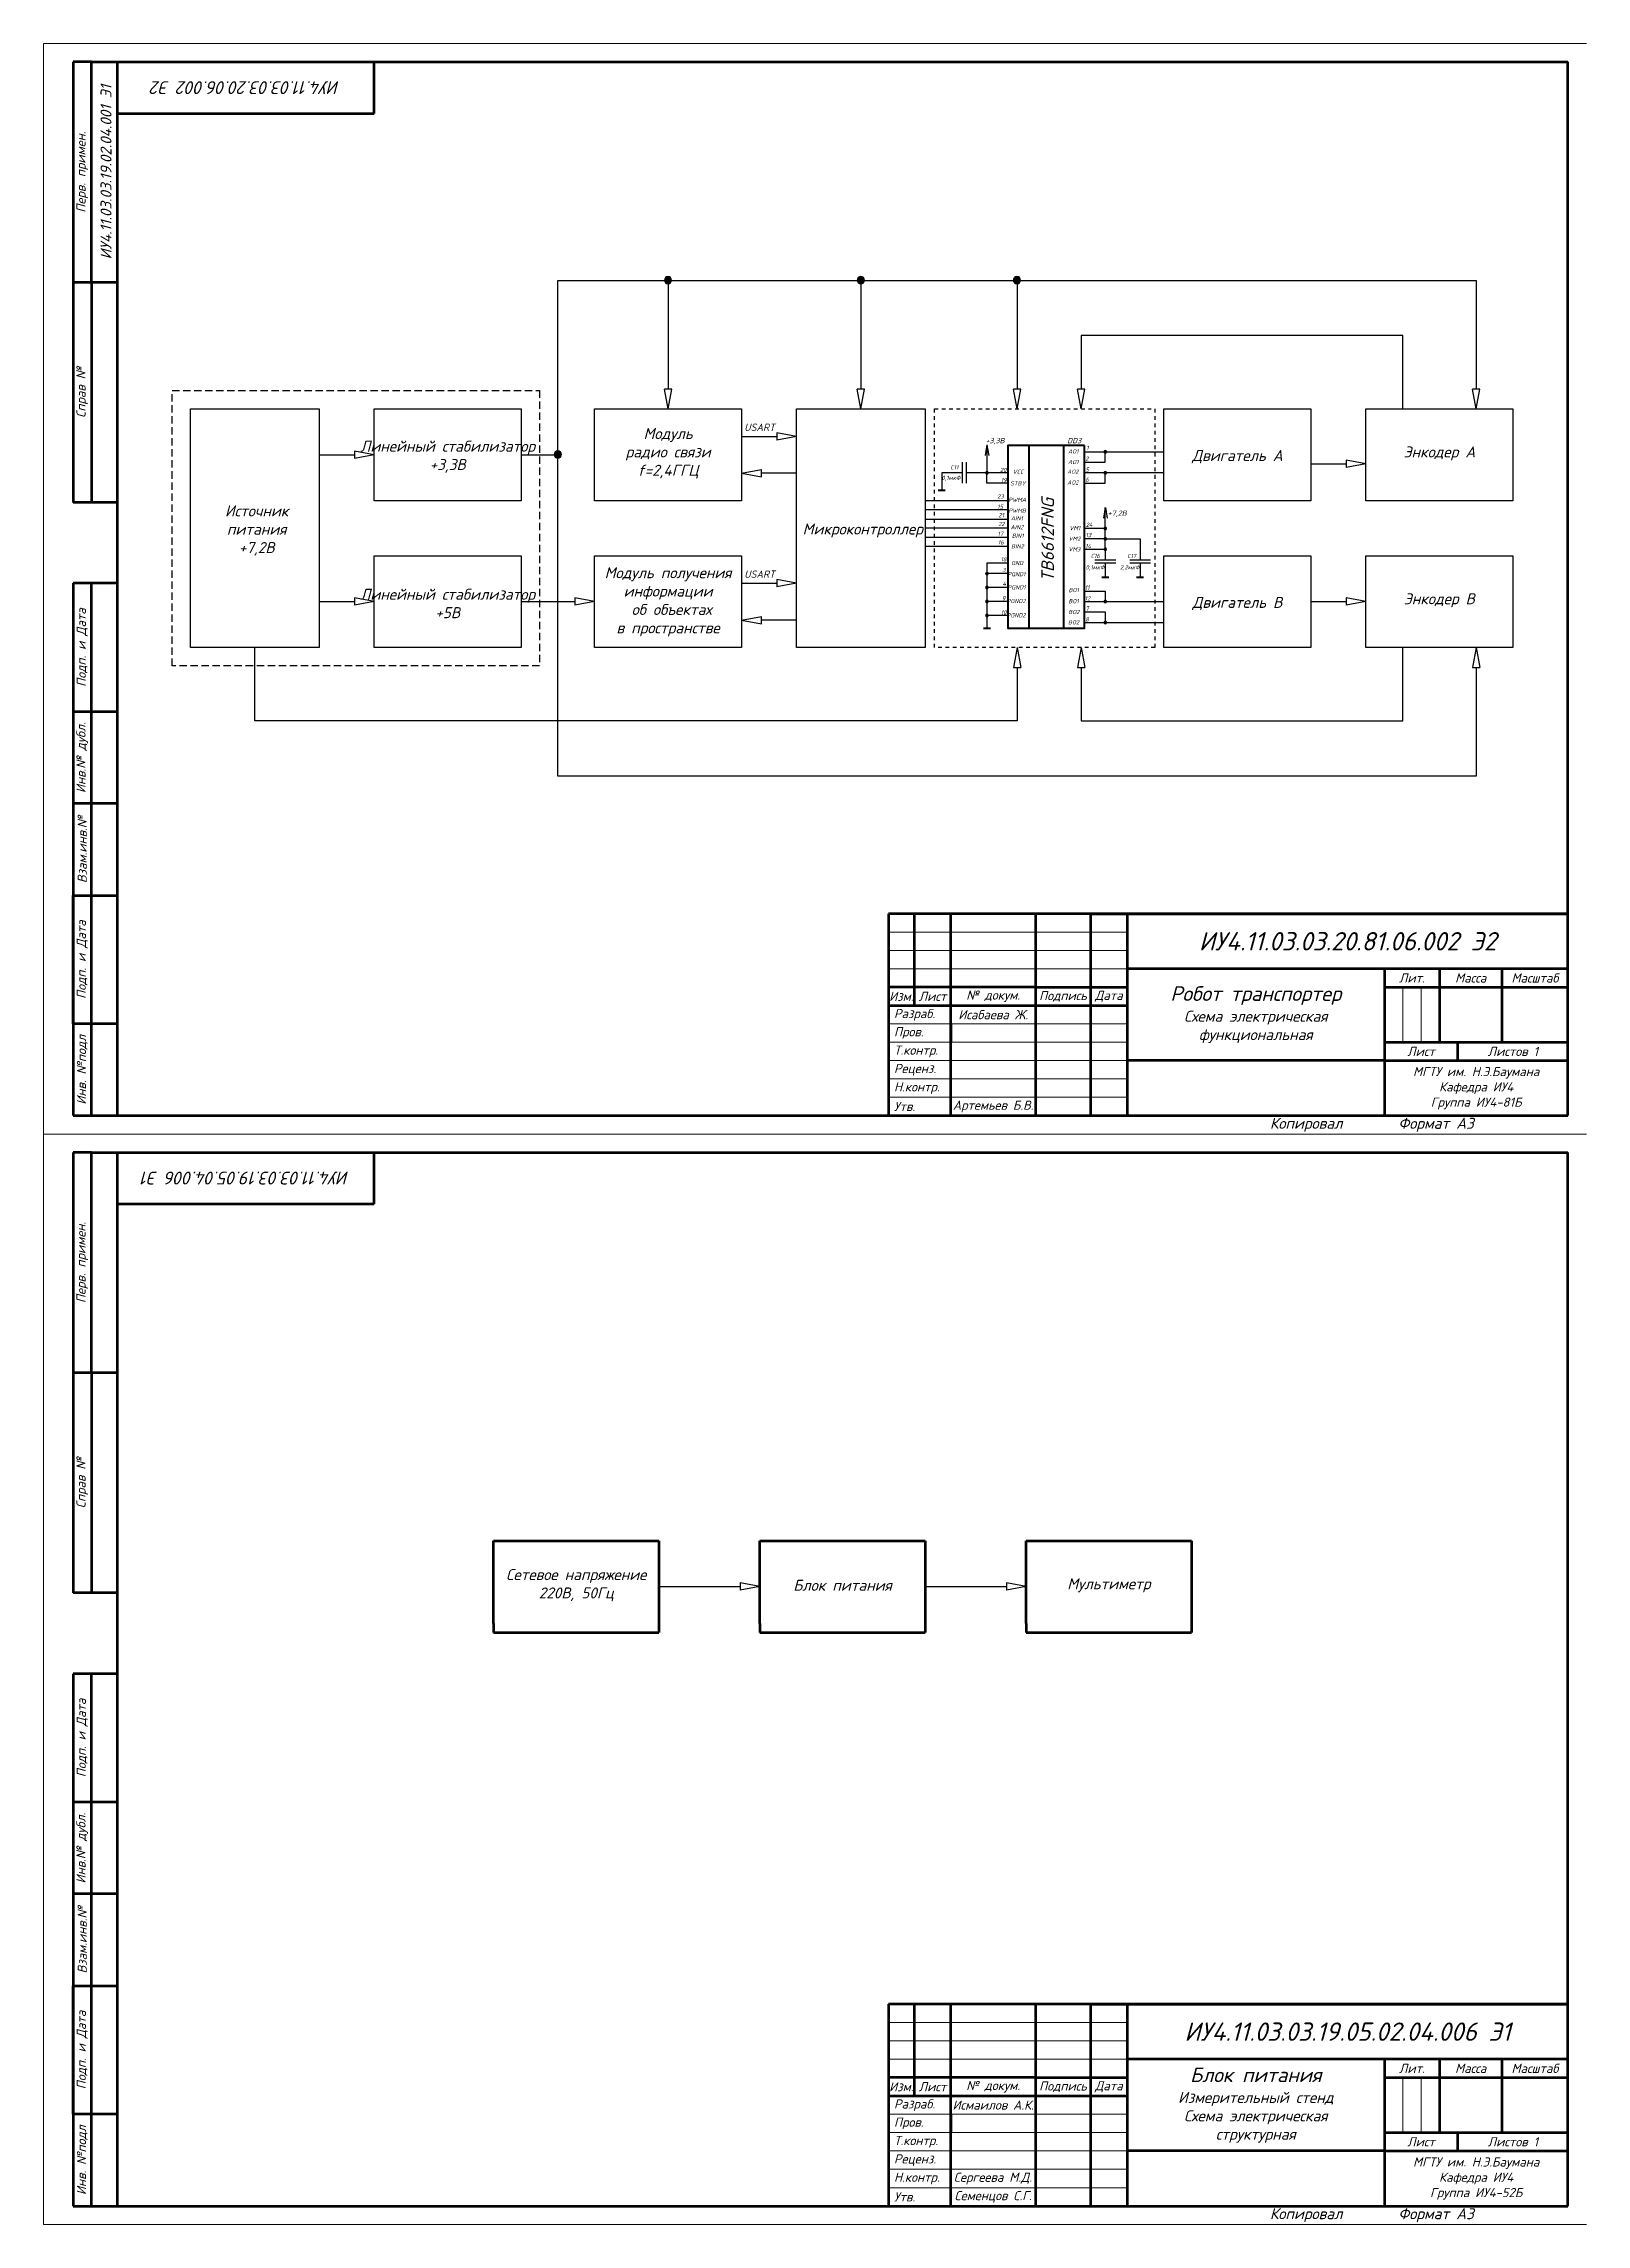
# Model space of a CAD drawing. Header units: millimetres. Extents: x 2470 to 6390, y 1560 to 2814.
# Drawn here: x 2470 to 2890, y 1560 to 2154 of the extents above; entities that cross this region are included whole.
import ezdxf

# ---------------------------------------------------------------- set-up
doc = ezdxf.new("R2010")
doc.units = ezdxf.units.MM
doc.linetypes.add('JIS_02_1.0', pattern=[2, 1, -1])
doc.linetypes.add('JIS_02_2.0', pattern=[3, 2, -1])
for name, color, linetype, lineweight in [('border', 7, 'Continuous', 70), ('Sheet', 7, 'Continuous', 30), ('Text', 7, 'Continuous', 18)]:
    doc.layers.add(name, color=color, linetype=linetype, lineweight=lineweight)
doc.styles.add('Main', font='isocpeur.ttf', dxfattribs={"oblique": 15, "height": 3})

msp = doc.modelspace()

# ---------------------------------------------------------------- texts
at = {"layer": 'border', "attachment_point": 5, "style": 'Main'}
for s, width, heights, insert, char_height, rotation in [('\\pxqc;ИУ4.11.03.03.19.02.04.001 Э1', 54.21908, [3], (2486.981, 2119.5), 3, 90), ('\\pxqc;ИУ4.11.03.03.20.06.002 Э2', 116.93347, [12.033], (2525, 2142.5), 3.5, 180), ('\\pxqc;ИУ4.11.03.03.19.05.04.006 Э1', 116.93347, [12.033], (2525, 1845.5), 3.5, 180)]:
    msp.add_mtext_dynamic_manual_height_columns(s, width=width, gutter_width=66.064, heights=heights, dxfattribs=dict(at, insert=insert, char_height=char_height, rotation=rotation))
at = {"layer": 'border', "lineweight": 70, "char_height": 2.5, "attachment_point": 5, "rotation": 90, "style": 'Main'}
for s, width, heights, insert in [('\\pxqc;Перв. примен.', 30.37405, [0], (2480.5, 2119.5)), ('\\pxqc;Справ №', 17.85188, [0], (2480.5, 2059.5)), ('\\pxqc;Подп. и Дата', 27.71565, [0], (2480.5, 1990)), ('Инв.№ дубл.', 25.15279, [0], (2480.5, 1960)), ('\\pxqc,t4;Взам.инв.№', 27.09632, [0], (2480.5, 1935)), ('\\pxqc;Подп. и Дата', 27.71565, [0], (2480.5, 1905)), ('\\pxqc;Инв. №подл', 24.3376, [10.701], (2480.5, 1874.99)), ('\\pxqc;Перв. примен.', 30.37405, [0], (2480.5, 1822.5)), ('\\pxqc;Справ №', 17.85188, [0], (2480.5, 1762.5)), ('\\pxqc;Подп. и Дата', 27.71565, [0], (2480.5, 1693)), ('Инв.№ дубл.', 25.15279, [0], (2480.5, 1663)), ('\\pxqc,t4;Взам.инв.№', 27.09632, [0], (2480.5, 1638)), ('\\pxqc;Подп. и Дата', 27.71565, [0], (2480.5, 1608)), ('\\pxqc;Инв. №подл', 24.3376, [10.701], (2480.5, 1577.99))]:
    msp.add_mtext_dynamic_manual_height_columns(s, width=width, gutter_width=15, heights=heights, dxfattribs=dict(at, insert=insert))
at = {"layer": 'border', "style": 'Main'}
for s, width, gutter_width, heights, insert, char_height, attachment_point in [('{\\H1.66667x;ИУ4.11.03.03.20.81.06.002 Э2}', 120, 66.064, [15], (2825, 1910), 3, 5), ('Изм.', 2.5, 12.5, [0], (2703.5, 1895), 2.5, 5), ('\\pxqc;Лист', 5.19616, 12.5, [0], (2712, 1895), 2.5, 5), ('\\pxqc;Подпись', 5, 12.5, [0], (2747.5, 1895), 2.5, 5), ('\\pxqc;{\\H1.33333x;Робот транспортер\\P}Схема электрическая \\Pфункциональная', 60, 66.064, [0], (2800, 1890), 3, 5), ('Пров.', 7.5, 12.5, [0], (2701.5, 1885.007), 2.5, 4), ('\\pxqc;Лист', 2.5, 12.5, [0], (2845, 1880), 2.5, 5), ('Реценз.', 2.5, 12.5, [0], (2701.5, 1874.999), 2.5, 4), ('\\pxqc;МГТУ им. Н.Э.Баумана\\P\\pq*;Кафедра ИУ4\\P\\pqc;Группа ИУ4-81Б', 47.99945, 66.064, [14.024], (2860, 1870), 2.5, 5), ('\\pxqc;Копировал ', 70, 15, [0], (2813.717, 1860.01), 3, 5), ('\\pxql;  Формат А3', 50, 15, [0], (2860, 1860), 3, 5), ('{\\H1.66667x;ИУ4.11.03.03.19.05.02.04.006 Э1}', 120, 66.064, [15], (2825, 1613), 3, 5), ('Изм.', 2.5, 12.5, [0], (2703.5, 1598), 2.5, 5), ('\\pxqc;Лист', 5.19616, 12.5, [0], (2712, 1598), 2.5, 5), ('\\pxqc;Подпись', 5, 12.5, [0], (2747.5, 1598), 2.5, 5), ('\\pxqc;{\\H1.33333x;Блок питания\\P}Измерительный стенд\\PСхема электрическая \\Pструктурная', 60, 66.064, [0], (2800, 1593), 3, 5), ('Пров.', 7.5, 12.5, [0], (2701.5, 1588.007), 2.5, 4), ('\\pxqc;Лист', 2.5, 12.5, [0], (2845, 1583), 2.5, 5), ('Реценз.', 2.5, 12.5, [0], (2701.5, 1577.999), 2.5, 4), ('\\pxqc;МГТУ им. Н.Э.Баумана\\P\\pq*;Кафедра ИУ4\\P\\pqc;Группа ИУ4-52Б', 47.99945, 66.064, [14.024], (2860, 1573), 2.5, 5), ('\\pxqc;Копировал ', 70, 15, [0], (2813.717, 1563.01), 3, 5), ('\\pxql;  Формат А3', 50, 15, [0], (2860, 1563), 3, 5)]:
    msp.add_mtext_dynamic_manual_height_columns(s, width=width, gutter_width=gutter_width, heights=heights, dxfattribs=dict(at, insert=insert, char_height=char_height, attachment_point=attachment_point))
at = {"layer": 'border', "char_height": 2.5, "style": 'Main'}
for s, insert, attachment_point in [('\\pxqc;Лит.', (2842.5, 1900), 5), ('\\pxqc;Дата', (2760, 1895), 5), ('Разраб.', (2701.5, 1889.972), 4), ('\\pxqc;Исабаева Ж.', (2728.5, 1890), 5), ('Т.контр.', (2701.5, 1880), 4), ('\\pxqc;Листов 1 ', (2870, 1880), 5), ('Н.контр.', (2701.5, 1870), 4), ('Утв.', (2701.5, 1865), 4), ('\\pxqc;Артемьев Б.В.', (2728.5, 1865), 5), ('\\pxqc;Лит.', (2842.5, 1603), 5), ('\\pxqc;Дата', (2760, 1598), 5), ('Разраб.', (2701.5, 1592.972), 4), ('\\pxqc;Исмаилов А.К.', (2728.5, 1593), 5), ('Т.контр.', (2701.5, 1583), 4), ('\\pxqc;Листов 1 ', (2870, 1583), 5), ('Н.контр.', (2701.5, 1573), 4), ('\\pxqc;Сергеева М.Д.', (2728.434, 1573), 5), ('Утв.', (2701.5, 1568), 4), ('\\pxqc;Семенцов С.Г.', (2728.5, 1568), 5)]:
    msp.add_mtext(s, dxfattribs=dict(at, insert=insert, attachment_point=attachment_point))
at = {"layer": 'border', "char_height": 2.5, "attachment_point": 5, "style": 'Main'}
for s, insert, width in [('\\pxqc;Масса', (2858.5, 1900), 8.80675), ('\\pxqc;Масштаб', (2876, 1900), 12.13842), ('\\pxqc;№ докум.', (2728.5, 1895), 22.84084), ('\\pxqc;Масса', (2858.5, 1603), 8.80675), ('\\pxqc;Масштаб', (2876, 1603), 12.13842), ('\\pxqc;№ докум.', (2728.5, 1598), 22.84084)]:
    msp.add_mtext(s, dxfattribs=dict(at, insert=insert, width=width))
at = {"layer": 'Sheet', "lineweight": 70, "char_height": 3, "attachment_point": 5, "style": 'Main'}
for s, insert in [('Сетевое напряжение 220В, 50Гц', (2615, 1734.586)), ('Блок питания', (2687.5, 1734.586)), ('Мультиметр', (2760, 1734.586))]:
    msp.add_mtext_dynamic_manual_height_columns(s, width=48.48845, gutter_width=13.039, heights=[0], dxfattribs=dict(at, insert=insert))
at = {"layer": 'Text', "lineweight": 18, "style": 'Main', "oblique": 15}
msp.add_text('2', height=1.137, dxfattribs=at).set_placement((2753.586, 2040.894))
at = {"layer": 'Text', "lineweight": 70, "attachment_point": 5, "style": 'Main'}
for s, insert, char_height in [('Модуль \\Pрадио связи\\Pf=2,4ГГЦ', (2640, 2042.88), 3), ('USART', (2664.911, 2049.988), 2), ('Линейный стабилизатор\\P+3,3В', (2580, 2042), 3), ('Двигатель A', (2795, 2042), 3), ('Энкодер A', (2850, 2042.88), 3), ('Источник \\Pпитания \\P+7,2В', (2528, 2021.881), 3), ('Микроконтроллер', (2693, 2021.881), 3), ('Модуль получения \\Pинформации\\P об объектах \\Pв пространстве', (2640, 2002.471), 3), ('USART', (2664.911, 2009.988), 2), ('Линейный стабилизатор\\P+5В', (2580, 2002), 3), ('Двигатель B', (2795, 2002), 3), ('Энкодер B', (2850, 2002.88), 3)]:
    msp.add_mtext_dynamic_manual_height_columns(s, width=45, gutter_width=15, heights=[0], dxfattribs=dict(at, insert=insert, char_height=char_height))
at = {"layer": 'Text', "lineweight": 80, "char_height": 1.4216, "attachment_point": 5, "style": 'Main'}
for s, insert in [('+3,3B', (2729.026, 2046.199)), ('DD3', (2750.583, 2046.365)), ('+7,2B', (2762.281, 2026.445))]:
    msp.add_mtext_dynamic_manual_height_columns(s, width=5.94874, gutter_width=7.108, heights=[0], dxfattribs=dict(at, insert=insert))
at = {"layer": 'Text', "lineweight": 18, "attachment_point": 3, "style": 'Main'}
for s, width, heights, insert, char_height in [('AO1', 3.76659, [0], (2751.746, 2044.003), 1.1372), ('1', 1.34089, [1.137], (2754.489, 2044.952), 1.137), ('C11', 2.34481, [0], (2719.022, 2039.653), 1.1372), ('20', 1.96041, [0], (2732.087, 2038.945), 1.1372), ('VCC', 3.76659, [0], (2736.76, 2038.433), 1.1372), ('AO2', 3.76659, [0], (2751.746, 2038.467), 1.1372), ('AO1', 3.76659, [0], (2751.746, 2041.122), 1.1372), ('5', 1.34978, [0.524], (2754.561, 2039.049), 1.137), ('0,1мкФ', 1.9655, [0], (2719.609, 2036.787), 1.1372), ('23', 0.78221, [0], (2731.352, 2031.74), 1.1372), ('19', 2.12916, [0], (2732.179, 2036.166), 1.1372), ('STBY', 3.76659, [0], (2737.347, 2035.29), 1.1372), ('AO2', 3.76659, [0.437], (2751.746, 2035.539), 1.1372), ('6', 0.98979, [0], (2754.539, 2036.316), 1.137), ('15', 1.43406, [0], (2731.166, 2028.928), 1.1372), ('21', 1.56442, [0], (2731.46, 2026.63), 1.1372), ('PWMA', 3.76659, [0], (2737.451, 2030.808), 1.1372), ('PWMB', 3.76659, [0], (2737.409, 2027.865), 1.1372), ('AIN1', 3.76659, [0], (2736.582, 2025.769), 1.1372), ('22', 2.03693, [0], (2731.556, 2024.201), 1.1372), ('17', 2.15958, [0], (2731.226, 2021.595), 1.1372), ('AIN2', 3.76659, [0], (2736.743, 2023.36), 1.1372), ('BIN1', 3.76659, [0], (2736.797, 2021.015), 1.1372), ('VM2', 3.76659, [0], (2752.232, 2020.217), 1.1372), ('VM1', 3.76659, [0], (2752.232, 2023.089), 1.1372), ('24', 2.40181, [0], (2755.549, 2024.013), 1.1372), ('13', 1.23662, [0], (2755.181, 2021.191), 1.1372), ('16', 1.97561, [0], (2731.349, 2019.211), 1.1372), ('BIN2', 3.76659, [0], (2736.841, 2018.144), 1.1372), ('VM3', 3.76659, [0], (2752.232, 2017.329), 1.1372), ('14', 2.16038, [0], (2755.149, 2018.186), 1.1372), ('C16', 2.34481, [0], (2757.527, 2015.526), 1.1372), ('C17', 2.34481, [0], (2767.403, 2015.514), 1.1372), ('PGND1', 3.76659, [0], (2737.291, 2010.565), 1.1372), ('GND', 3.76659, [0], (2736.656, 2013.603), 1.1372), ('0,1мкФ', 1.9655, [0], (2758.858, 2012.429), 1.1372), ('2,2мкФ', 1.9655, [0], (2768.385, 2012.42), 1.1372), ('PGND2', 3.76659, [0], (2737.319, 2003.229), 1.1372), ('PGND1', 3.76659, [0], (2737.319, 2006.95), 1.1372), ('BO1', 3.76659, [0], (2751.793, 2003.199), 1.1372), ('BO1', 3.76659, [0], (2751.824, 2006.214), 1.1372), ('12', 2.28455, [0], (2754.926, 2003.956), 1.1372), ('11', 2.09626, [0], (2754.731, 2006.925), 1.1372), ('PGND2', 3.76659, [0], (2737.319, 1999.377), 1.1372), ('BO2', 3.76659, [0], (2751.924, 1997.44), 1.1372), ('BO2', 3.76659, [0], (2751.99, 2000.263), 1.1372), ('8', 2.17695, [0], (2754.543, 1998.235), 1.137), ('7', 2.39215, [0], (2754.521, 2001.185), 1.137)]:
    msp.add_mtext_dynamic_manual_height_columns(s, width=width, gutter_width=5.686, heights=heights, dxfattribs=dict(at, insert=insert, char_height=char_height))
at = {"layer": 'Text', "lineweight": 18, "insert": (2745.056, 2007.897), "char_height": 3.4117, "width": 9.94634, "attachment_point": 7, "rotation": 90, "style": 'Main'}
msp.add_mtext('TB6612FNG', dxfattribs=at)
at = {"layer": 'Text', "attachment_point": 3, "style": 'Main'}
for s, width, insert, char_height in [('18', 1.94215, (2732.126, 2014.591), 1.1372), ('3', 1.65717, (2731.844, 2011.678), 1.137), ('4', 2.07071, (2732.005, 2007.973), 1.137), ('9', 1.66551, (2731.818, 2004.007), 1.137), ('10', 1.91213, (2732.094, 2000.109), 1.1372)]:
    msp.add_mtext_dynamic_manual_height_columns(s, width=width, gutter_width=5.686, heights=[0], dxfattribs=dict(at, insert=insert, char_height=char_height))

# ---------------------------------------------------------------- hatches: boundary and pattern name
at = {"layer": 'Sheet'}
h = msp.add_hatch(color=256, dxfattribs=at)
h.dxf.hatch_style = 1
edge = h.paths.add_edge_path()
edge.add_line((2639.981, 2090.07), (2640.955, 2090.07))
edge.add_ellipse((2639.981, 2090.07), major_axis=(-0.974, 0), ratio=0.9999896, start_angle=90, end_angle=180, ccw=False)
edge.add_line((2639.981, 2089.096), (2639.981, 2090.07))
edge = h.paths.add_edge_path()
edge.add_ellipse((2639.981, 2090.07), major_axis=(-0.974, 0), ratio=0.9999896, start_angle=0, end_angle=90, ccw=False)
edge.add_line((2639.008, 2090.07), (2639.981, 2090.07))
edge.add_line((2639.981, 2090.07), (2639.981, 2089.096))
edge = h.paths.add_edge_path()
edge.add_ellipse((2639.981, 2090.07), major_axis=(-0.974, 0), ratio=0.9999896, start_angle=180, end_angle=360, ccw=False)
edge.add_line((2640.955, 2090.07), (2639.981, 2090.07))
edge.add_line((2639.981, 2090.07), (2639.008, 2090.07))
h = msp.add_hatch(color=256, dxfattribs=at)
h.dxf.hatch_style = 1
edge = h.paths.add_edge_path()
edge.add_line((2639.981, 2090.07), (2640.955, 2090.07))
edge.add_ellipse((2639.981, 2090.07), major_axis=(-0.974, 0), ratio=0.9999896, start_angle=90, end_angle=180, ccw=False)
edge.add_line((2639.981, 2089.096), (2639.981, 2090.07))
edge = h.paths.add_edge_path()
edge.add_ellipse((2639.981, 2090.07), major_axis=(-0.974, 0), ratio=0.9999896, start_angle=0, end_angle=90, ccw=False)
edge.add_line((2639.008, 2090.07), (2639.981, 2090.07))
edge.add_line((2639.981, 2090.07), (2639.981, 2089.096))
edge = h.paths.add_edge_path()
edge.add_ellipse((2639.981, 2090.07), major_axis=(-0.974, 0), ratio=0.9999896, start_angle=180, end_angle=360, ccw=False)
edge.add_line((2640.955, 2090.07), (2639.981, 2090.07))
edge.add_line((2639.981, 2090.07), (2639.008, 2090.07))
h = msp.add_hatch(color=256, dxfattribs=at)
h.dxf.hatch_style = 1
edge = h.paths.add_edge_path()
edge.add_line((2692.481, 2090.07), (2693.455, 2090.07))
edge.add_ellipse((2692.481, 2090.07), major_axis=(-0.974, 0), ratio=0.9999896, start_angle=90, end_angle=180, ccw=False)
edge.add_line((2692.481, 2089.096), (2692.481, 2090.07))
edge = h.paths.add_edge_path()
edge.add_ellipse((2692.481, 2090.07), major_axis=(-0.974, 0), ratio=0.9999896, start_angle=0, end_angle=90, ccw=False)
edge.add_line((2691.508, 2090.07), (2692.481, 2090.07))
edge.add_line((2692.481, 2090.07), (2692.481, 2089.096))
edge = h.paths.add_edge_path()
edge.add_ellipse((2692.481, 2090.07), major_axis=(-0.974, 0), ratio=0.9999896, start_angle=180, end_angle=360, ccw=False)
edge.add_line((2693.455, 2090.07), (2692.481, 2090.07))
edge.add_line((2692.481, 2090.07), (2691.508, 2090.07))
h = msp.add_hatch(color=256, dxfattribs=at)
h.dxf.hatch_style = 1
edge = h.paths.add_edge_path()
edge.add_line((2692.481, 2090.07), (2693.455, 2090.07))
edge.add_ellipse((2692.481, 2090.07), major_axis=(-0.974, 0), ratio=0.9999896, start_angle=90, end_angle=180, ccw=False)
edge.add_line((2692.481, 2089.096), (2692.481, 2090.07))
edge = h.paths.add_edge_path()
edge.add_ellipse((2692.481, 2090.07), major_axis=(-0.974, 0), ratio=0.9999896, start_angle=0, end_angle=90, ccw=False)
edge.add_line((2691.508, 2090.07), (2692.481, 2090.07))
edge.add_line((2692.481, 2090.07), (2692.481, 2089.096))
edge = h.paths.add_edge_path()
edge.add_ellipse((2692.481, 2090.07), major_axis=(-0.974, 0), ratio=0.9999896, start_angle=180, end_angle=360, ccw=False)
edge.add_line((2693.455, 2090.07), (2692.481, 2090.07))
edge.add_line((2692.481, 2090.07), (2691.508, 2090.07))
h = msp.add_hatch(color=256, dxfattribs=at)
h.dxf.hatch_style = 1
edge = h.paths.add_edge_path()
edge.add_line((2734.981, 2090.07), (2735.955, 2090.07))
edge.add_ellipse((2734.981, 2090.07), major_axis=(-0.974, 0), ratio=0.9999896, start_angle=90, end_angle=180, ccw=False)
edge.add_line((2734.981, 2089.096), (2734.981, 2090.07))
edge = h.paths.add_edge_path()
edge.add_ellipse((2734.981, 2090.07), major_axis=(-0.974, 0), ratio=0.9999896, start_angle=0, end_angle=90, ccw=False)
edge.add_line((2734.008, 2090.07), (2734.981, 2090.07))
edge.add_line((2734.981, 2090.07), (2734.981, 2089.096))
edge = h.paths.add_edge_path()
edge.add_ellipse((2734.981, 2090.07), major_axis=(-0.974, 0), ratio=0.9999896, start_angle=180, end_angle=360, ccw=False)
edge.add_line((2735.955, 2090.07), (2734.981, 2090.07))
edge.add_line((2734.981, 2090.07), (2734.008, 2090.07))
h = msp.add_hatch(color=256, dxfattribs=at)
h.dxf.hatch_style = 1
edge = h.paths.add_edge_path()
edge.add_line((2734.981, 2090.07), (2735.955, 2090.07))
edge.add_ellipse((2734.981, 2090.07), major_axis=(-0.974, 0), ratio=0.9999896, start_angle=90, end_angle=180, ccw=False)
edge.add_line((2734.981, 2089.096), (2734.981, 2090.07))
edge = h.paths.add_edge_path()
edge.add_ellipse((2734.981, 2090.07), major_axis=(-0.974, 0), ratio=0.9999896, start_angle=0, end_angle=90, ccw=False)
edge.add_line((2734.008, 2090.07), (2734.981, 2090.07))
edge.add_line((2734.981, 2090.07), (2734.981, 2089.096))
edge = h.paths.add_edge_path()
edge.add_ellipse((2734.981, 2090.07), major_axis=(-0.974, 0), ratio=0.9999896, start_angle=180, end_angle=360, ccw=False)
edge.add_line((2735.955, 2090.07), (2734.981, 2090.07))
edge.add_line((2734.981, 2090.07), (2734.008, 2090.07))
h = msp.add_hatch(color=256, dxfattribs=at)
h.dxf.hatch_style = 1
edge = h.paths.add_edge_path()
edge.add_line((2609.981, 2042.57), (2610.955, 2042.57))
edge.add_ellipse((2609.981, 2042.57), major_axis=(-0.974, 0), ratio=0.9999896, start_angle=90, end_angle=180, ccw=False)
edge.add_line((2609.981, 2041.596), (2609.981, 2042.57))
edge = h.paths.add_edge_path()
edge.add_ellipse((2609.981, 2042.57), major_axis=(-0.974, 0), ratio=0.9999896, start_angle=0, end_angle=90, ccw=False)
edge.add_line((2609.008, 2042.57), (2609.981, 2042.57))
edge.add_line((2609.981, 2042.57), (2609.981, 2041.596))
edge = h.paths.add_edge_path()
edge.add_ellipse((2609.981, 2042.57), major_axis=(-0.974, 0), ratio=0.9999896, start_angle=180, end_angle=360, ccw=False)
edge.add_line((2610.955, 2042.57), (2609.981, 2042.57))
edge.add_line((2609.981, 2042.57), (2609.008, 2042.57))
h = msp.add_hatch(color=256, dxfattribs=at)
h.dxf.hatch_style = 1
edge = h.paths.add_edge_path()
edge.add_line((2609.981, 2042.57), (2610.955, 2042.57))
edge.add_ellipse((2609.981, 2042.57), major_axis=(-0.974, 0), ratio=0.9999896, start_angle=90, end_angle=180, ccw=False)
edge.add_line((2609.981, 2041.596), (2609.981, 2042.57))
edge = h.paths.add_edge_path()
edge.add_ellipse((2609.981, 2042.57), major_axis=(-0.974, 0), ratio=0.9999896, start_angle=0, end_angle=90, ccw=False)
edge.add_line((2609.008, 2042.57), (2609.981, 2042.57))
edge.add_line((2609.981, 2042.57), (2609.981, 2041.596))
edge = h.paths.add_edge_path()
edge.add_ellipse((2609.981, 2042.57), major_axis=(-0.974, 0), ratio=0.9999896, start_angle=180, end_angle=360, ccw=False)
edge.add_line((2610.955, 2042.57), (2609.981, 2042.57))
edge.add_line((2609.981, 2042.57), (2609.008, 2042.57))
h = msp.add_hatch(color=256, dxfattribs=at)
h.dxf.hatch_style = 1
edge = h.paths.add_edge_path()
edge.add_line((2759.036, 2043.3), (2759.403, 2043.3))
edge.add_ellipse((2759.036, 2043.3), major_axis=(-0.367, 0), ratio=0.9999896, start_angle=90, end_angle=180, ccw=False)
edge.add_line((2759.036, 2042.933), (2759.036, 2043.3))
edge = h.paths.add_edge_path()
edge.add_ellipse((2759.036, 2043.3), major_axis=(-0.367, 0), ratio=0.9999896, start_angle=0, end_angle=90, ccw=False)
edge.add_line((2758.669, 2043.3), (2759.036, 2043.3))
edge.add_line((2759.036, 2043.3), (2759.036, 2042.933))
edge = h.paths.add_edge_path()
edge.add_ellipse((2759.036, 2043.3), major_axis=(-0.367, 0), ratio=0.9999896, start_angle=180, end_angle=360, ccw=False)
edge.add_line((2759.403, 2043.3), (2759.036, 2043.3))
edge.add_line((2759.036, 2043.3), (2758.669, 2043.3))
h = msp.add_hatch(color=256, dxfattribs=at)
h.dxf.hatch_style = 1
edge = h.paths.add_edge_path()
edge.add_line((2759.036, 2043.3), (2759.403, 2043.3))
edge.add_ellipse((2759.036, 2043.3), major_axis=(-0.367, 0), ratio=0.9999896, start_angle=90, end_angle=180, ccw=False)
edge.add_line((2759.036, 2042.933), (2759.036, 2043.3))
edge = h.paths.add_edge_path()
edge.add_ellipse((2759.036, 2043.3), major_axis=(-0.367, 0), ratio=0.9999896, start_angle=0, end_angle=90, ccw=False)
edge.add_line((2758.669, 2043.3), (2759.036, 2043.3))
edge.add_line((2759.036, 2043.3), (2759.036, 2042.933))
edge = h.paths.add_edge_path()
edge.add_ellipse((2759.036, 2043.3), major_axis=(-0.367, 0), ratio=0.9999896, start_angle=180, end_angle=360, ccw=False)
edge.add_line((2759.403, 2043.3), (2759.036, 2043.3))
edge.add_line((2759.036, 2043.3), (2758.669, 2043.3))
h = msp.add_hatch(color=256, dxfattribs=at)
h.dxf.hatch_style = 1
edge = h.paths.add_edge_path()
edge.add_line((2726.814, 2037.614), (2727.181, 2037.614))
edge.add_ellipse((2726.814, 2037.614), major_axis=(-0.367, 0), ratio=0.9999896, start_angle=90, end_angle=180, ccw=False)
edge.add_line((2726.814, 2037.247), (2726.814, 2037.614))
edge = h.paths.add_edge_path()
edge.add_ellipse((2726.814, 2037.614), major_axis=(-0.367, 0), ratio=0.9999896, start_angle=0, end_angle=90, ccw=False)
edge.add_line((2726.447, 2037.614), (2726.814, 2037.614))
edge.add_line((2726.814, 2037.614), (2726.814, 2037.247))
edge = h.paths.add_edge_path()
edge.add_ellipse((2726.814, 2037.614), major_axis=(-0.367, 0), ratio=0.9999896, start_angle=180, end_angle=360, ccw=False)
edge.add_line((2727.181, 2037.614), (2726.814, 2037.614))
edge.add_line((2726.814, 2037.614), (2726.447, 2037.614))
h = msp.add_hatch(color=256, dxfattribs=at)
h.dxf.hatch_style = 1
edge = h.paths.add_edge_path()
edge.add_line((2726.814, 2037.614), (2727.181, 2037.614))
edge.add_ellipse((2726.814, 2037.614), major_axis=(-0.367, 0), ratio=0.9999896, start_angle=90, end_angle=180, ccw=False)
edge.add_line((2726.814, 2037.247), (2726.814, 2037.614))
edge = h.paths.add_edge_path()
edge.add_ellipse((2726.814, 2037.614), major_axis=(-0.367, 0), ratio=0.9999896, start_angle=0, end_angle=90, ccw=False)
edge.add_line((2726.447, 2037.614), (2726.814, 2037.614))
edge.add_line((2726.814, 2037.614), (2726.814, 2037.247))
edge = h.paths.add_edge_path()
edge.add_ellipse((2726.814, 2037.614), major_axis=(-0.367, 0), ratio=0.9999896, start_angle=180, end_angle=360, ccw=False)
edge.add_line((2727.181, 2037.614), (2726.814, 2037.614))
edge.add_line((2726.814, 2037.614), (2726.447, 2037.614))
h = msp.add_hatch(color=256, dxfattribs=at)
h.dxf.hatch_style = 1
edge = h.paths.add_edge_path()
edge.add_line((2759.036, 2037.614), (2759.403, 2037.614))
edge.add_ellipse((2759.036, 2037.614), major_axis=(-0.367, 0), ratio=0.9999896, start_angle=90, end_angle=180, ccw=False)
edge.add_line((2759.036, 2037.247), (2759.036, 2037.614))
edge = h.paths.add_edge_path()
edge.add_ellipse((2759.036, 2037.614), major_axis=(-0.367, 0), ratio=0.9999896, start_angle=0, end_angle=90, ccw=False)
edge.add_line((2758.669, 2037.614), (2759.036, 2037.614))
edge.add_line((2759.036, 2037.614), (2759.036, 2037.247))
edge = h.paths.add_edge_path()
edge.add_ellipse((2759.036, 2037.614), major_axis=(-0.367, 0), ratio=0.9999896, start_angle=180, end_angle=360, ccw=False)
edge.add_line((2759.403, 2037.614), (2759.036, 2037.614))
edge.add_line((2759.036, 2037.614), (2758.669, 2037.614))
h = msp.add_hatch(color=256, dxfattribs=at)
h.dxf.hatch_style = 1
edge = h.paths.add_edge_path()
edge.add_line((2759.036, 2037.614), (2759.403, 2037.614))
edge.add_ellipse((2759.036, 2037.614), major_axis=(-0.367, 0), ratio=0.9999896, start_angle=90, end_angle=180, ccw=False)
edge.add_line((2759.036, 2037.247), (2759.036, 2037.614))
edge = h.paths.add_edge_path()
edge.add_ellipse((2759.036, 2037.614), major_axis=(-0.367, 0), ratio=0.9999896, start_angle=0, end_angle=90, ccw=False)
edge.add_line((2758.669, 2037.614), (2759.036, 2037.614))
edge.add_line((2759.036, 2037.614), (2759.036, 2037.247))
edge = h.paths.add_edge_path()
edge.add_ellipse((2759.036, 2037.614), major_axis=(-0.367, 0), ratio=0.9999896, start_angle=180, end_angle=360, ccw=False)
edge.add_line((2759.403, 2037.614), (2759.036, 2037.614))
edge.add_line((2759.036, 2037.614), (2758.669, 2037.614))
h = msp.add_hatch(color=256, dxfattribs=at)
h.dxf.hatch_style = 1
edge = h.paths.add_edge_path()
edge.add_line((2759.036, 2022.451), (2759.403, 2022.451))
edge.add_ellipse((2759.036, 2022.451), major_axis=(-0.367, 0), ratio=0.9999896, start_angle=90, end_angle=180, ccw=False)
edge.add_line((2759.036, 2022.084), (2759.036, 2022.451))
edge = h.paths.add_edge_path()
edge.add_ellipse((2759.036, 2022.451), major_axis=(-0.367, 0), ratio=0.9999896, start_angle=0, end_angle=90, ccw=False)
edge.add_line((2758.669, 2022.451), (2759.036, 2022.451))
edge.add_line((2759.036, 2022.451), (2759.036, 2022.084))
edge = h.paths.add_edge_path()
edge.add_ellipse((2759.036, 2022.451), major_axis=(-0.367, 0), ratio=0.9999896, start_angle=180, end_angle=360, ccw=False)
edge.add_line((2759.403, 2022.451), (2759.036, 2022.451))
edge.add_line((2759.036, 2022.451), (2758.669, 2022.451))
h = msp.add_hatch(color=256, dxfattribs=at)
h.dxf.hatch_style = 1
edge = h.paths.add_edge_path()
edge.add_line((2759.036, 2022.451), (2759.403, 2022.451))
edge.add_ellipse((2759.036, 2022.451), major_axis=(-0.367, 0), ratio=0.9999896, start_angle=90, end_angle=180, ccw=False)
edge.add_line((2759.036, 2022.084), (2759.036, 2022.451))
edge = h.paths.add_edge_path()
edge.add_ellipse((2759.036, 2022.451), major_axis=(-0.367, 0), ratio=0.9999896, start_angle=0, end_angle=90, ccw=False)
edge.add_line((2758.669, 2022.451), (2759.036, 2022.451))
edge.add_line((2759.036, 2022.451), (2759.036, 2022.084))
edge = h.paths.add_edge_path()
edge.add_ellipse((2759.036, 2022.451), major_axis=(-0.367, 0), ratio=0.9999896, start_angle=180, end_angle=360, ccw=False)
edge.add_line((2759.403, 2022.451), (2759.036, 2022.451))
edge.add_line((2759.036, 2022.451), (2758.669, 2022.451))
h = msp.add_hatch(color=256, dxfattribs=at)
h.dxf.hatch_style = 1
edge = h.paths.add_edge_path()
edge.add_line((2759.036, 2019.607), (2759.403, 2019.607))
edge.add_ellipse((2759.036, 2019.607), major_axis=(-0.367, 0), ratio=0.9999896, start_angle=90, end_angle=180, ccw=False)
edge.add_line((2759.036, 2019.24), (2759.036, 2019.607))
edge = h.paths.add_edge_path()
edge.add_ellipse((2759.036, 2019.607), major_axis=(-0.367, 0), ratio=0.9999896, start_angle=0, end_angle=90, ccw=False)
edge.add_line((2758.669, 2019.607), (2759.036, 2019.607))
edge.add_line((2759.036, 2019.607), (2759.036, 2019.24))
edge = h.paths.add_edge_path()
edge.add_ellipse((2759.036, 2019.607), major_axis=(-0.367, 0), ratio=0.9999896, start_angle=180, end_angle=360, ccw=False)
edge.add_line((2759.403, 2019.607), (2759.036, 2019.607))
edge.add_line((2759.036, 2019.607), (2758.669, 2019.607))
h = msp.add_hatch(color=256, dxfattribs=at)
h.dxf.hatch_style = 1
edge = h.paths.add_edge_path()
edge.add_line((2759.036, 2019.607), (2759.403, 2019.607))
edge.add_ellipse((2759.036, 2019.607), major_axis=(-0.367, 0), ratio=0.9999896, start_angle=90, end_angle=180, ccw=False)
edge.add_line((2759.036, 2019.24), (2759.036, 2019.607))
edge = h.paths.add_edge_path()
edge.add_ellipse((2759.036, 2019.607), major_axis=(-0.367, 0), ratio=0.9999896, start_angle=0, end_angle=90, ccw=False)
edge.add_line((2758.669, 2019.607), (2759.036, 2019.607))
edge.add_line((2759.036, 2019.607), (2759.036, 2019.24))
edge = h.paths.add_edge_path()
edge.add_ellipse((2759.036, 2019.607), major_axis=(-0.367, 0), ratio=0.9999896, start_angle=180, end_angle=360, ccw=False)
edge.add_line((2759.403, 2019.607), (2759.036, 2019.607))
edge.add_line((2759.036, 2019.607), (2758.669, 2019.607))
h = msp.add_hatch(color=256, dxfattribs=at)
h.dxf.hatch_style = 1
edge = h.paths.add_edge_path()
edge.add_line((2759.036, 2016.764), (2759.403, 2016.764))
edge.add_ellipse((2759.036, 2016.764), major_axis=(-0.367, 0), ratio=0.9999896, start_angle=90, end_angle=180, ccw=False)
edge.add_line((2759.036, 2016.397), (2759.036, 2016.764))
edge = h.paths.add_edge_path()
edge.add_ellipse((2759.036, 2016.764), major_axis=(-0.367, 0), ratio=0.9999896, start_angle=0, end_angle=90, ccw=False)
edge.add_line((2758.669, 2016.764), (2759.036, 2016.764))
edge.add_line((2759.036, 2016.764), (2759.036, 2016.397))
edge = h.paths.add_edge_path()
edge.add_ellipse((2759.036, 2016.764), major_axis=(-0.367, 0), ratio=0.9999896, start_angle=180, end_angle=360, ccw=False)
edge.add_line((2759.403, 2016.764), (2759.036, 2016.764))
edge.add_line((2759.036, 2016.764), (2758.669, 2016.764))
h = msp.add_hatch(color=256, dxfattribs=at)
h.dxf.hatch_style = 1
edge = h.paths.add_edge_path()
edge.add_line((2759.036, 2016.764), (2759.403, 2016.764))
edge.add_ellipse((2759.036, 2016.764), major_axis=(-0.367, 0), ratio=0.9999896, start_angle=90, end_angle=180, ccw=False)
edge.add_line((2759.036, 2016.397), (2759.036, 2016.764))
edge = h.paths.add_edge_path()
edge.add_ellipse((2759.036, 2016.764), major_axis=(-0.367, 0), ratio=0.9999896, start_angle=0, end_angle=90, ccw=False)
edge.add_line((2758.669, 2016.764), (2759.036, 2016.764))
edge.add_line((2759.036, 2016.764), (2759.036, 2016.397))
edge = h.paths.add_edge_path()
edge.add_ellipse((2759.036, 2016.764), major_axis=(-0.367, 0), ratio=0.9999896, start_angle=180, end_angle=360, ccw=False)
edge.add_line((2759.403, 2016.764), (2759.036, 2016.764))
edge.add_line((2759.036, 2016.764), (2758.669, 2016.764))
h = msp.add_hatch(color=256, dxfattribs=at)
h.dxf.hatch_style = 1
edge = h.paths.add_edge_path()
edge.add_line((2726.814, 2010.13), (2727.181, 2010.13))
edge.add_ellipse((2726.814, 2010.13), major_axis=(-0.367, 0), ratio=0.9999896, start_angle=90, end_angle=180, ccw=False)
edge.add_line((2726.814, 2009.763), (2726.814, 2010.13))
edge = h.paths.add_edge_path()
edge.add_ellipse((2726.814, 2010.13), major_axis=(-0.367, 0), ratio=0.9999896, start_angle=0, end_angle=90, ccw=False)
edge.add_line((2726.447, 2010.13), (2726.814, 2010.13))
edge.add_line((2726.814, 2010.13), (2726.814, 2009.763))
edge = h.paths.add_edge_path()
edge.add_ellipse((2726.814, 2010.13), major_axis=(-0.367, 0), ratio=0.9999896, start_angle=180, end_angle=360, ccw=False)
edge.add_line((2727.181, 2010.13), (2726.814, 2010.13))
edge.add_line((2726.814, 2010.13), (2726.447, 2010.13))
h = msp.add_hatch(color=256, dxfattribs=at)
h.dxf.hatch_style = 1
edge = h.paths.add_edge_path()
edge.add_line((2726.814, 2010.13), (2727.181, 2010.13))
edge.add_ellipse((2726.814, 2010.13), major_axis=(-0.367, 0), ratio=0.9999896, start_angle=90, end_angle=180, ccw=False)
edge.add_line((2726.814, 2009.763), (2726.814, 2010.13))
edge = h.paths.add_edge_path()
edge.add_ellipse((2726.814, 2010.13), major_axis=(-0.367, 0), ratio=0.9999896, start_angle=0, end_angle=90, ccw=False)
edge.add_line((2726.447, 2010.13), (2726.814, 2010.13))
edge.add_line((2726.814, 2010.13), (2726.814, 2009.763))
edge = h.paths.add_edge_path()
edge.add_ellipse((2726.814, 2010.13), major_axis=(-0.367, 0), ratio=0.9999896, start_angle=180, end_angle=360, ccw=False)
edge.add_line((2727.181, 2010.13), (2726.814, 2010.13))
edge.add_line((2726.814, 2010.13), (2726.447, 2010.13))
h = msp.add_hatch(color=256, dxfattribs=at)
h.dxf.hatch_style = 1
edge = h.paths.add_edge_path()
edge.add_line((2726.814, 2006.34), (2727.181, 2006.34))
edge.add_ellipse((2726.814, 2006.34), major_axis=(-0.367, 0), ratio=0.9999896, start_angle=90, end_angle=180, ccw=False)
edge.add_line((2726.814, 2005.973), (2726.814, 2006.34))
edge = h.paths.add_edge_path()
edge.add_ellipse((2726.814, 2006.34), major_axis=(-0.367, 0), ratio=0.9999896, start_angle=0, end_angle=90, ccw=False)
edge.add_line((2726.447, 2006.34), (2726.814, 2006.34))
edge.add_line((2726.814, 2006.34), (2726.814, 2005.973))
edge = h.paths.add_edge_path()
edge.add_ellipse((2726.814, 2006.34), major_axis=(-0.367, 0), ratio=0.9999896, start_angle=180, end_angle=360, ccw=False)
edge.add_line((2727.181, 2006.34), (2726.814, 2006.34))
edge.add_line((2726.814, 2006.34), (2726.447, 2006.34))
h = msp.add_hatch(color=256, dxfattribs=at)
h.dxf.hatch_style = 1
edge = h.paths.add_edge_path()
edge.add_line((2726.814, 2006.34), (2727.181, 2006.34))
edge.add_ellipse((2726.814, 2006.34), major_axis=(-0.367, 0), ratio=0.9999896, start_angle=90, end_angle=180, ccw=False)
edge.add_line((2726.814, 2005.973), (2726.814, 2006.34))
edge = h.paths.add_edge_path()
edge.add_ellipse((2726.814, 2006.34), major_axis=(-0.367, 0), ratio=0.9999896, start_angle=0, end_angle=90, ccw=False)
edge.add_line((2726.447, 2006.34), (2726.814, 2006.34))
edge.add_line((2726.814, 2006.34), (2726.814, 2005.973))
edge = h.paths.add_edge_path()
edge.add_ellipse((2726.814, 2006.34), major_axis=(-0.367, 0), ratio=0.9999896, start_angle=180, end_angle=360, ccw=False)
edge.add_line((2727.181, 2006.34), (2726.814, 2006.34))
edge.add_line((2726.814, 2006.34), (2726.447, 2006.34))
h = msp.add_hatch(color=256, dxfattribs=at)
h.dxf.hatch_style = 1
edge = h.paths.add_edge_path()
edge.add_line((2726.814, 2002.549), (2727.181, 2002.549))
edge.add_ellipse((2726.814, 2002.549), major_axis=(-0.367, 0), ratio=0.9999896, start_angle=90, end_angle=180, ccw=False)
edge.add_line((2726.814, 2002.182), (2726.814, 2002.549))
edge = h.paths.add_edge_path()
edge.add_ellipse((2726.814, 2002.549), major_axis=(-0.367, 0), ratio=0.9999896, start_angle=0, end_angle=90, ccw=False)
edge.add_line((2726.447, 2002.549), (2726.814, 2002.549))
edge.add_line((2726.814, 2002.549), (2726.814, 2002.182))
edge = h.paths.add_edge_path()
edge.add_ellipse((2726.814, 2002.549), major_axis=(-0.367, 0), ratio=0.9999896, start_angle=180, end_angle=360, ccw=False)
edge.add_line((2727.181, 2002.549), (2726.814, 2002.549))
edge.add_line((2726.814, 2002.549), (2726.447, 2002.549))
h = msp.add_hatch(color=256, dxfattribs=at)
h.dxf.hatch_style = 1
edge = h.paths.add_edge_path()
edge.add_line((2726.814, 2002.549), (2727.181, 2002.549))
edge.add_ellipse((2726.814, 2002.549), major_axis=(-0.367, 0), ratio=0.9999896, start_angle=90, end_angle=180, ccw=False)
edge.add_line((2726.814, 2002.182), (2726.814, 2002.549))
edge = h.paths.add_edge_path()
edge.add_ellipse((2726.814, 2002.549), major_axis=(-0.367, 0), ratio=0.9999896, start_angle=0, end_angle=90, ccw=False)
edge.add_line((2726.447, 2002.549), (2726.814, 2002.549))
edge.add_line((2726.814, 2002.549), (2726.814, 2002.182))
edge = h.paths.add_edge_path()
edge.add_ellipse((2726.814, 2002.549), major_axis=(-0.367, 0), ratio=0.9999896, start_angle=180, end_angle=360, ccw=False)
edge.add_line((2727.181, 2002.549), (2726.814, 2002.549))
edge.add_line((2726.814, 2002.549), (2726.447, 2002.549))
h = msp.add_hatch(color=256, dxfattribs=at)
h.dxf.hatch_style = 1
edge = h.paths.add_edge_path()
edge.add_line((2759.036, 2002.56), (2759.403, 2002.56))
edge.add_ellipse((2759.036, 2002.56), major_axis=(-0.367, 0), ratio=0.9999896, start_angle=90, end_angle=180, ccw=False)
edge.add_line((2759.036, 2002.193), (2759.036, 2002.56))
edge = h.paths.add_edge_path()
edge.add_ellipse((2759.036, 2002.56), major_axis=(-0.367, 0), ratio=0.9999896, start_angle=0, end_angle=90, ccw=False)
edge.add_line((2758.669, 2002.56), (2759.036, 2002.56))
edge.add_line((2759.036, 2002.56), (2759.036, 2002.193))
edge = h.paths.add_edge_path()
edge.add_ellipse((2759.036, 2002.56), major_axis=(-0.367, 0), ratio=0.9999896, start_angle=180, end_angle=360, ccw=False)
edge.add_line((2759.403, 2002.56), (2759.036, 2002.56))
edge.add_line((2759.036, 2002.56), (2758.669, 2002.56))
h = msp.add_hatch(color=256, dxfattribs=at)
h.dxf.hatch_style = 1
edge = h.paths.add_edge_path()
edge.add_line((2759.036, 2002.56), (2759.403, 2002.56))
edge.add_ellipse((2759.036, 2002.56), major_axis=(-0.367, 0), ratio=0.9999896, start_angle=90, end_angle=180, ccw=False)
edge.add_line((2759.036, 2002.193), (2759.036, 2002.56))
edge = h.paths.add_edge_path()
edge.add_ellipse((2759.036, 2002.56), major_axis=(-0.367, 0), ratio=0.9999896, start_angle=0, end_angle=90, ccw=False)
edge.add_line((2758.669, 2002.56), (2759.036, 2002.56))
edge.add_line((2759.036, 2002.56), (2759.036, 2002.193))
edge = h.paths.add_edge_path()
edge.add_ellipse((2759.036, 2002.56), major_axis=(-0.367, 0), ratio=0.9999896, start_angle=180, end_angle=360, ccw=False)
edge.add_line((2759.403, 2002.56), (2759.036, 2002.56))
edge.add_line((2759.036, 2002.56), (2758.669, 2002.56))
h = msp.add_hatch(color=256, dxfattribs=at)
h.dxf.hatch_style = 1
edge = h.paths.add_edge_path()
edge.add_line((2726.814, 1998.758), (2727.181, 1998.758))
edge.add_ellipse((2726.814, 1998.758), major_axis=(-0.367, 0), ratio=0.9999896, start_angle=90, end_angle=180, ccw=False)
edge.add_line((2726.814, 1998.391), (2726.814, 1998.758))
edge = h.paths.add_edge_path()
edge.add_ellipse((2726.814, 1998.758), major_axis=(-0.367, 0), ratio=0.9999896, start_angle=0, end_angle=90, ccw=False)
edge.add_line((2726.447, 1998.758), (2726.814, 1998.758))
edge.add_line((2726.814, 1998.758), (2726.814, 1998.391))
edge = h.paths.add_edge_path()
edge.add_ellipse((2726.814, 1998.758), major_axis=(-0.367, 0), ratio=0.9999896, start_angle=180, end_angle=360, ccw=False)
edge.add_line((2727.181, 1998.758), (2726.814, 1998.758))
edge.add_line((2726.814, 1998.758), (2726.447, 1998.758))
h = msp.add_hatch(color=256, dxfattribs=at)
h.dxf.hatch_style = 1
edge = h.paths.add_edge_path()
edge.add_line((2726.814, 1998.758), (2727.181, 1998.758))
edge.add_ellipse((2726.814, 1998.758), major_axis=(-0.367, 0), ratio=0.9999896, start_angle=90, end_angle=180, ccw=False)
edge.add_line((2726.814, 1998.391), (2726.814, 1998.758))
edge = h.paths.add_edge_path()
edge.add_ellipse((2726.814, 1998.758), major_axis=(-0.367, 0), ratio=0.9999896, start_angle=0, end_angle=90, ccw=False)
edge.add_line((2726.447, 1998.758), (2726.814, 1998.758))
edge.add_line((2726.814, 1998.758), (2726.814, 1998.391))
edge = h.paths.add_edge_path()
edge.add_ellipse((2726.814, 1998.758), major_axis=(-0.367, 0), ratio=0.9999896, start_angle=180, end_angle=360, ccw=False)
edge.add_line((2727.181, 1998.758), (2726.814, 1998.758))
edge.add_line((2726.814, 1998.758), (2726.447, 1998.758))
h = msp.add_hatch(color=256, dxfattribs=at)
h.dxf.hatch_style = 1
edge = h.paths.add_edge_path()
edge.add_line((2759.036, 1996.799), (2759.403, 1996.799))
edge.add_ellipse((2759.036, 1996.799), major_axis=(-0.367, 0), ratio=0.9999896, start_angle=90, end_angle=180, ccw=False)
edge.add_line((2759.036, 1996.432), (2759.036, 1996.799))
edge = h.paths.add_edge_path()
edge.add_ellipse((2759.036, 1996.799), major_axis=(-0.367, 0), ratio=0.9999896, start_angle=0, end_angle=90, ccw=False)
edge.add_line((2758.669, 1996.799), (2759.036, 1996.799))
edge.add_line((2759.036, 1996.799), (2759.036, 1996.432))
edge = h.paths.add_edge_path()
edge.add_ellipse((2759.036, 1996.799), major_axis=(-0.367, 0), ratio=0.9999896, start_angle=180, end_angle=360, ccw=False)
edge.add_line((2759.403, 1996.799), (2759.036, 1996.799))
edge.add_line((2759.036, 1996.799), (2758.669, 1996.799))
h = msp.add_hatch(color=256, dxfattribs=at)
h.dxf.hatch_style = 1
edge = h.paths.add_edge_path()
edge.add_line((2759.036, 1996.799), (2759.403, 1996.799))
edge.add_ellipse((2759.036, 1996.799), major_axis=(-0.367, 0), ratio=0.9999896, start_angle=90, end_angle=180, ccw=False)
edge.add_line((2759.036, 1996.432), (2759.036, 1996.799))
edge = h.paths.add_edge_path()
edge.add_ellipse((2759.036, 1996.799), major_axis=(-0.367, 0), ratio=0.9999896, start_angle=0, end_angle=90, ccw=False)
edge.add_line((2758.669, 1996.799), (2759.036, 1996.799))
edge.add_line((2759.036, 1996.799), (2759.036, 1996.432))
edge = h.paths.add_edge_path()
edge.add_ellipse((2759.036, 1996.799), major_axis=(-0.367, 0), ratio=0.9999896, start_angle=180, end_angle=360, ccw=False)
edge.add_line((2759.403, 1996.799), (2759.036, 1996.799))
edge.add_line((2759.036, 1996.799), (2758.669, 1996.799))

# ---------------------------------------------------------------- linework, layer by layer
at = {"layer": 'border', "lineweight": 18}
for p, q in [((2470, 1857.5), (2470, 2154.5)), ((2470, 2154.5), (2890, 2154.5)), ((2470, 2154.5), (2490, 2154.5)), ((2700, 1912.5), (2765, 1912.5)), ((2700, 1907.5), (2765, 1907.5)), ((2700, 1907.5), (2765, 1907.5)), ((2765, 1902.5), (2700, 1902.5)), ((2840, 1897.5), (2840, 1882.5)), ((2840, 1882.5), (2840, 1897.5)), ((2840, 1897.5), (2840, 1882.5)), ((2840, 1882.5), (2840, 1897.5)), ((2840, 1897.5), (2840, 1882.5)), ((2845, 1897.5), (2845, 1882.5)), ((2700, 1882.5), (2717, 1882.5)), ((2700, 1877.5), (2717, 1877.5)), ((2765, 1882.5), (2717, 1882.5)), ((2765, 1877.5), (2717, 1877.5)), ((2700, 1872.5), (2765, 1872.5)), ((2890, 1857.5), (2470, 1857.5)), ((2470, 1560.5), (2470, 1857.5)), ((2470, 1857.5), (2890, 1857.5)), ((2470, 1857.5), (2490, 1857.5)), ((2700, 1615.5), (2765, 1615.5)), ((2700, 1610.5), (2765, 1610.5)), ((2700, 1610.5), (2765, 1610.5)), ((2765, 1605.5), (2700, 1605.5)), ((2840, 1600.5), (2840, 1585.5)), ((2840, 1585.5), (2840, 1600.5)), ((2840, 1600.5), (2840, 1585.5)), ((2840, 1585.5), (2840, 1600.5)), ((2840, 1600.5), (2840, 1585.5)), ((2845, 1600.5), (2845, 1585.5)), ((2700, 1585.5), (2717, 1585.5)), ((2700, 1580.5), (2717, 1580.5)), ((2765, 1585.5), (2717, 1585.5)), ((2765, 1580.5), (2717, 1580.5)), ((2700, 1575.5), (2765, 1575.5)), ((2890, 1560.5), (2470, 1560.5))]:
    msp.add_line(p, q, dxfattribs=at)
at = {"layer": 'border', "lineweight": 70}
for p, q in [((2483, 2149.5), (2478, 2149.5)), ((2483, 2089.5), (2483, 2149.5)), ((2483, 2149.5), (2490, 2149.5)), ((2490, 2149.5), (2885, 2149.5)), ((2490, 2149.5), (2490, 1862.5)), ((2560, 2135.5), (2560, 2149.5)), ((2885, 1862.5), (2885, 2149.5)), ((2490, 2135.5), (2560, 2135.5)), ((2478, 2089.5), (2490, 2089.5)), ((2483, 2089.5), (2483, 2029.5)), ((2483, 2029.5), (2478, 2029.5)), ((2490, 2029.5), (2483, 2029.5)), ((2490, 2007.5), (2478, 2007.5)), ((2478, 2007.5), (2478, 1862.5)), ((2483, 1862.5), (2483, 2007.5)), ((2490, 1972.5), (2478, 1972.5)), ((2490, 1947.5), (2478, 1947.5)), ((2885, 1917.5), (2700, 1917.5)), ((2700, 1917.5), (2700, 1862.5)), ((2707, 1917.5), (2707, 1892.5)), ((2717, 1862.5), (2717, 1917.5)), ((2740, 1917.5), (2740, 1862.5)), ((2755, 1917.5), (2755, 1862.5)), ((2765, 1917.5), (2885, 1917.5)), ((2765, 1917.5), (2765, 1902.5)), ((2885, 1862.5), (2885, 1917.5)), ((2885, 1902.5), (2765, 1902.5)), ((2835, 1902.5), (2835, 1862.5)), ((2850, 1902.5), (2850, 1882.5)), ((2867, 1902.5), (2867, 1882.5)), ((2740, 1897.5), (2700, 1897.5)), ((2740, 1897.5), (2755, 1897.5)), ((2755, 1897.5), (2765, 1897.5)), ((2835, 1897.5), (2885, 1897.5)), ((2700, 1892.5), (2765, 1892.5)), ((2490, 1887.5), (2478, 1887.5)), ((2835, 1877.5), (2765, 1877.5)), ((2835, 1882.5), (2885, 1882.5)), ((2835, 1877.5), (2885, 1877.5)), ((2855, 1877.5), (2855, 1882.5)), ((2478, 1862.5), (2490, 1862.5)), ((2490, 1862.5), (2885, 1862.5)), ((2700, 1862.5), (2885, 1862.5)), ((2483, 1852.5), (2478, 1852.5)), ((2483, 1792.5), (2483, 1852.5)), ((2483, 1852.5), (2490, 1852.5)), ((2490, 1852.5), (2885, 1852.5)), ((2490, 1852.5), (2490, 1565.5)), ((2560, 1838.5), (2560, 1852.5)), ((2885, 1565.5), (2885, 1852.5)), ((2490, 1838.5), (2560, 1838.5)), ((2478, 1792.5), (2490, 1792.5)), ((2483, 1792.5), (2483, 1732.5)), ((2483, 1732.5), (2478, 1732.5)), ((2490, 1732.5), (2483, 1732.5)), ((2490, 1710.5), (2478, 1710.5)), ((2478, 1710.5), (2478, 1565.5)), ((2483, 1565.5), (2483, 1710.5)), ((2490, 1675.5), (2478, 1675.5)), ((2490, 1650.5), (2478, 1650.5)), ((2885, 1620.5), (2700, 1620.5)), ((2700, 1620.5), (2700, 1565.5)), ((2707, 1620.5), (2707, 1595.5)), ((2717, 1565.5), (2717, 1620.5)), ((2740, 1620.5), (2740, 1565.5)), ((2755, 1620.5), (2755, 1565.5)), ((2765, 1620.5), (2885, 1620.5)), ((2765, 1620.5), (2765, 1605.5)), ((2885, 1565.5), (2885, 1620.5)), ((2885, 1605.5), (2765, 1605.5)), ((2835, 1605.5), (2835, 1565.5)), ((2850, 1605.5), (2850, 1585.5)), ((2867, 1605.5), (2867, 1585.5)), ((2740, 1600.5), (2700, 1600.5)), ((2740, 1600.5), (2755, 1600.5)), ((2755, 1600.5), (2765, 1600.5)), ((2835, 1600.5), (2885, 1600.5)), ((2700, 1595.5), (2765, 1595.5)), ((2490, 1590.5), (2478, 1590.5)), ((2835, 1580.5), (2765, 1580.5)), ((2835, 1585.5), (2885, 1585.5)), ((2835, 1580.5), (2885, 1580.5)), ((2855, 1580.5), (2855, 1585.5)), ((2478, 1565.5), (2490, 1565.5)), ((2490, 1565.5), (2885, 1565.5)), ((2700, 1565.5), (2885, 1565.5))]:
    msp.add_line(p, q, dxfattribs=at)
at = {"layer": 'border'}
for p, q in [((2478, 2149.5), (2478, 2029.5)), ((2478, 1887.5), (2478, 1922.5)), ((2478, 1922.5), (2490, 1922.5)), ((2755, 1917.5), (2765, 1917.5)), ((2765, 1917.5), (2765, 1862.5)), ((2700, 1912.5), (2700, 1912.5)), ((2700, 1897.5), (2700, 1892.5)), ((2740, 1897.5), (2740, 1892.5)), ((2755, 1897.5), (2755, 1892.5)), ((2717, 1887.5), (2717, 1892.5)), ((2755, 1890), (2755, 1890)), ((2755, 1890), (2755, 1890)), ((2755, 1890), (2755, 1890)), ((2717, 1887.5), (2717, 1882.5)), ((2717, 1885), (2717, 1885)), ((2717, 1877.5), (2717, 1877.5)), ((2478, 1852.5), (2478, 1732.5)), ((2478, 1590.5), (2478, 1625.5)), ((2478, 1625.5), (2490, 1625.5)), ((2755, 1620.5), (2765, 1620.5)), ((2765, 1620.5), (2765, 1565.5)), ((2700, 1615.5), (2700, 1615.5)), ((2700, 1600.5), (2700, 1595.5)), ((2740, 1600.5), (2740, 1595.5)), ((2755, 1600.5), (2755, 1595.5)), ((2717, 1590.5), (2717, 1595.5)), ((2755, 1593), (2755, 1593)), ((2755, 1593), (2755, 1593)), ((2755, 1593), (2755, 1593)), ((2717, 1590.5), (2717, 1585.5)), ((2717, 1588), (2717, 1588)), ((2717, 1580.5), (2717, 1580.5))]:
    msp.add_line(p, q, dxfattribs=at)
at = {"layer": 'border', "lineweight": 40}
for p, q in [((2740, 1917.5), (2717, 1917.5)), ((2850, 1917.5), (2850, 1917.5)), ((2885, 1917.5), (2867, 1917.5)), ((2885, 1902.5), (2885, 1897.5)), ((2885, 1902.5), (2885, 1897.5)), ((2885, 1862.5), (2885, 1862.5)), ((2740, 1620.5), (2717, 1620.5)), ((2850, 1620.5), (2850, 1620.5)), ((2885, 1620.5), (2867, 1620.5)), ((2885, 1605.5), (2885, 1600.5)), ((2885, 1605.5), (2885, 1600.5)), ((2885, 1565.5), (2885, 1565.5))]:
    msp.add_line(p, q, dxfattribs=at)
at = {"layer": 'border', "lineweight": 20}
for p, q in [((2700, 1887.5), (2765, 1887.5)), ((2700, 1887.5), (2765, 1887.5)), ((2700, 1867.5), (2765, 1867.5)), ((2700, 1867.5), (2717, 1867.5)), ((2740, 1867.5), (2765, 1867.5)), ((2700, 1590.5), (2765, 1590.5)), ((2700, 1590.5), (2765, 1590.5)), ((2700, 1570.5), (2765, 1570.5)), ((2700, 1570.5), (2717, 1570.5)), ((2740, 1570.5), (2765, 1570.5))]:
    msp.add_line(p, q, dxfattribs=at)
at = {"layer": 'Sheet'}
for p, q in [((2610, 2042.5), (2610, 2090)), ((2610, 2090), (2860, 2090)), ((2640, 2090), (2640, 2060.409)), ((2692.5, 2090), (2692.5, 2060.409)), ((2735, 2090), (2735, 2060.409)), ((2860, 2090), (2860, 2060.409)), ((2752.5, 2075), (2752.5, 2060.409)), ((2840, 2075), (2752.5, 2075)), ((2840, 2055), (2840, 2075)), ((2640, 2055), (2639.002, 2060.409)), ((2640.998, 2060.409), (2639.002, 2060.409)), ((2640, 2055), (2640.998, 2060.409)), ((2692.5, 2055), (2691.502, 2060.409)), ((2693.498, 2060.409), (2691.502, 2060.409)), ((2692.5, 2055), (2693.498, 2060.409)), ((2735, 2055), (2734.002, 2060.409)), ((2735.998, 2060.409), (2734.002, 2060.409)), ((2735, 2055), (2735.998, 2060.409)), ((2752.5, 2055), (2751.502, 2060.409)), ((2753.498, 2060.409), (2751.502, 2060.409)), ((2752.5, 2055), (2753.498, 2060.409)), ((2860, 2055), (2859.002, 2060.409)), ((2860.998, 2060.409), (2859.002, 2060.409)), ((2860, 2055), (2860.998, 2060.409)), ((2560, 2042.5), (2554.591, 2043.498)), ((2554.591, 2043.498), (2554.591, 2041.502)), ((2660, 2047.5), (2669.591, 2047.5)), ((2675, 2047.5), (2669.591, 2048.498)), ((2669.591, 2048.498), (2669.591, 2046.502)), ((2675, 2047.5), (2669.591, 2046.502)), ((2726.819, 2045.249), (2726.308, 2042.33)), ((2726.814, 2045.195), (2726.814, 2037.614)), ((2726.821, 2045.249), (2727.332, 2042.33)), ((2545, 2042.5), (2554.591, 2042.5)), ((2560, 2042.5), (2554.591, 2041.502)), ((2600, 2042.5), (2610, 2042.5)), ((2610, 1955), (2610, 2042.5)), ((2660, 2037.5), (2665.409, 2038.498)), ((2660, 2037.5), (2665.409, 2036.502)), ((2665.409, 2036.502), (2665.409, 2038.498)), ((2675, 2037.5), (2665.409, 2037.5)), ((2720.18, 2037.614), (2714.494, 2037.614)), ((2714.494, 2037.614), (2714.494, 2032.875)), ((2720.18, 2034.771), (2720.18, 2040.457)), ((2721.128, 2040.457), (2721.128, 2034.771)), ((2732.5, 2037.614), (2721.128, 2037.614)), ((2726.814, 2034.771), (2726.814, 2037.614)), ((2753.349, 2043.3), (2774.911, 2043.3)), ((2753.349, 2040.457), (2759.036, 2040.457)), ((2775.013, 2037.614), (2753.349, 2037.614)), ((2759.036, 2040.457), (2759.036, 2043.3)), ((2759.036, 2034.771), (2759.036, 2037.614)), ((2815, 2040), (2824.591, 2040)), ((2830, 2040), (2824.591, 2040.998)), ((2824.591, 2040.998), (2824.591, 2039.002)), ((2830, 2040), (2824.591, 2039.002)), ((2714.494, 2032.875), (2713.546, 2032.875)), ((2732.5, 2034.771), (2726.814, 2034.771)), ((2753.349, 2034.771), (2759.036, 2034.771)), ((2732.5, 2030), (2710, 2030)), ((2732.5, 2027.5), (2710, 2027.5)), ((2759.041, 2028.191), (2758.53, 2025.272)), ((2759.036, 2016.764), (2759.036, 2028.137)), ((2759.043, 2028.191), (2759.553, 2025.272)), ((2710, 2025), (2732.5, 2025)), ((2732.5, 2022.5), (2710, 2022.5)), ((2732.5, 2020), (2710, 2020)), ((2759.036, 2022.451), (2753.349, 2022.451)), ((2759.036, 2019.607), (2753.349, 2019.607)), ((2759.036, 2019.607), (2768.513, 2019.607)), ((2768.513, 2019.607), (2768.513, 2013.921)), ((2732.5, 2017.5), (2710, 2017.5)), ((2753.349, 2016.764), (2759.036, 2016.764)), ((2756.193, 2013.921), (2761.879, 2013.921)), ((2759.036, 2016.764), (2759.036, 2013.921)), ((2765.669, 2013.921), (2771.356, 2013.921)), ((2675, 2007.5), (2669.591, 2008.498)), ((2669.591, 2008.498), (2669.591, 2006.502)), ((2732.5, 2012.974), (2726.814, 2012.974)), ((2726.814, 2012.974), (2726.814, 2010.13)), ((2732.5, 2010.13), (2726.814, 2010.13)), ((2726.814, 2010.13), (2726.814, 1995.262)), ((2760.931, 2012.974), (2756.193, 2012.974)), ((2761.879, 2012.974), (2756.193, 2012.974)), ((2759.036, 2012.974), (2759.036, 2009.183)), ((2771.356, 2012.974), (2765.669, 2012.974)), ((2768.513, 2009.183), (2767.565, 2009.183)), ((2768.513, 2012.974), (2768.513, 2009.183)), ((2545, 2002.5), (2554.591, 2002.5)), ((2560, 2002.5), (2554.591, 2003.498)), ((2554.591, 2003.498), (2554.591, 2001.502)), ((2560, 2002.5), (2554.591, 2001.502)), ((2600, 2002.5), (2614.591, 2002.5)), ((2620, 2002.5), (2614.591, 2003.498)), ((2614.591, 2003.498), (2614.591, 2001.502)), ((2620, 2002.5), (2614.591, 2001.502)), ((2660, 2007.5), (2669.591, 2007.5)), ((2675, 2007.5), (2669.591, 2006.502)), ((2732.5, 2006.34), (2726.814, 2006.34)), ((2732.5, 2002.549), (2726.814, 2002.549)), ((2753.283, 2002.56), (2774.99, 2002.56)), ((2753.349, 2005.392), (2759.036, 2005.392)), ((2759.036, 2005.392), (2759.036, 2002.549)), ((2815, 2002.5), (2824.591, 2002.5)), ((2830, 2002.5), (2824.591, 2003.498)), ((2824.591, 2003.498), (2824.591, 2001.502)), ((2830, 2002.5), (2824.591, 2001.502)), ((2660, 1997.5), (2665.409, 1998.498)), ((2660, 1997.5), (2665.409, 1996.502)), ((2665.409, 1996.502), (2665.409, 1998.498)), ((2675, 1997.5), (2665.409, 1997.5)), ((2732.5, 1998.758), (2726.814, 1998.758)), ((2753.349, 1999.706), (2759.036, 1999.706)), ((2753.385, 1996.819), (2774.99, 1996.819)), ((2759.036, 1999.706), (2759.036, 1996.863)), ((2527.5, 1970), (2527.5, 1990)), ((2735, 1990), (2734.002, 1984.591)), ((2735, 1990), (2735.998, 1984.591)), ((2752.5, 1990), (2751.502, 1984.591)), ((2752.5, 1990), (2753.498, 1984.591)), ((2840, 1970), (2840, 1990)), ((2860, 1990), (2859.002, 1984.591)), ((2860, 1990), (2860.998, 1984.591)), ((2734.002, 1984.591), (2735.998, 1984.591)), ((2735, 1984.591), (2735, 1970)), ((2751.502, 1984.591), (2753.498, 1984.591)), ((2752.5, 1984.591), (2752.5, 1970)), ((2859.002, 1984.591), (2860.998, 1984.591)), ((2860, 1984.591), (2860, 1972.5)), ((2860, 1972.5), (2860, 1955)), ((2735, 1970), (2527.5, 1970)), ((2752.5, 1970), (2840, 1970)), ((2860, 1955), (2610, 1955)), ((2665, 1734.205), (2659.591, 1735.203)), ((2659.591, 1735.203), (2659.591, 1733.207)), ((2737.5, 1734.205), (2732.091, 1735.203)), ((2732.091, 1735.203), (2732.091, 1733.207)), ((2637.5, 1734.205), (2659.591, 1734.205)), ((2665, 1734.205), (2659.591, 1733.207)), ((2710, 1734.205), (2732.091, 1734.205)), ((2737.5, 1734.205), (2732.091, 1733.207))]:
    msp.add_line(p, q, dxfattribs=at)
at = {"layer": 'Sheet', "lineweight": 40}
for p, q in [((2738.186, 2044.96), (2738.186, 1995.262)), ((2747.663, 2044.987), (2747.663, 1995.262)), ((2713.546, 2032.875), (2715.441, 2032.875)), ((2758.088, 2009.183), (2759.983, 2009.183)), ((2767.565, 2009.183), (2769.46, 2009.183)), ((2725.866, 1995.262), (2727.762, 1995.262))]:
    msp.add_line(p, q, dxfattribs=at)
at = {"layer": 'Sheet', "lineweight": 70}
for p, q in [((2592.5, 1744.205), (2592.5, 1746.705)), ((2592.5, 1746.705), (2637.5, 1746.705)), ((2637.5, 1746.705), (2637.5, 1721.705)), ((2665, 1744.205), (2665, 1746.705)), ((2665, 1746.705), (2710, 1746.705)), ((2710, 1746.705), (2710, 1721.705)), ((2737.5, 1744.205), (2737.5, 1746.705)), ((2737.5, 1746.705), (2782.5, 1746.705)), ((2782.5, 1746.705), (2782.5, 1721.705)), ((2592.5, 1724.205), (2592.5, 1744.205)), ((2665, 1724.205), (2665, 1744.205)), ((2737.5, 1724.205), (2737.5, 1744.205)), ((2592.5, 1724.205), (2592.5, 1721.705)), ((2665, 1724.205), (2665, 1721.705)), ((2737.5, 1724.205), (2737.5, 1721.705)), ((2592.5, 1721.705), (2637.5, 1721.705)), ((2665, 1721.705), (2710, 1721.705)), ((2737.5, 1721.705), (2782.5, 1721.705))]:
    msp.add_line(p, q, dxfattribs=at)
at = {"layer": 'Sheet', "linetype": 'JIS_02_2.0'}
msp.add_lwpolyline([(2605, 1985), (2505, 1985), (2505, 2060), (2605, 2060)], close=True, dxfattribs=at)
at = {"layer": 'Sheet'}
for points in [[(2510, 2055), (2545, 2055), (2545, 1990), (2510, 1990)], [(2560, 2055), (2600, 2055), (2600, 2030), (2560, 2030)], [(2620, 2055), (2660, 2055), (2660, 2030), (2620, 2030)], [(2675, 2055), (2710, 2055), (2710, 1990), (2675, 1990)], [(2775, 2055), (2815, 2055), (2815, 2030), (2775, 2030)], [(2830, 2055), (2870, 2055), (2870, 2030), (2830, 2030)], [(2560, 2015), (2600, 2015), (2600, 1990), (2560, 1990)], [(2620, 2015), (2660, 2015), (2660, 1990), (2620, 1990)], [(2775, 2015), (2815, 2015), (2815, 1990), (2775, 1990)], [(2830, 2015), (2870, 2015), (2870, 1990), (2830, 1990)]]:
    msp.add_lwpolyline(points, close=True, dxfattribs=at)
at = {"layer": 'Sheet', "linetype": 'JIS_02_1.0'}
msp.add_lwpolyline([(2772.5, 1990), (2712.5, 1990), (2712.5, 2055), (2772.5, 2055)], close=True, dxfattribs=at)
at = {"layer": 'Sheet', "lineweight": 40}
msp.add_lwpolyline([(2753.349, 2045), (2732.5, 2045), (2732.5, 1995.262), (2753.349, 1995.262)], close=True, dxfattribs=at)
at = {"layer": 'Sheet'}
for centre, radius, start, end in [((2639.981, 2090.07), 0.508, 0, 180), ((2639.981, 2090.07), 0.508, 0, 180), ((2639.981, 2090.07), 0.508, 0, 180), ((2639.981, 2090.07), 0.508, 180, 0), ((2639.981, 2090.07), 0.508, 180, 0), ((2639.981, 2090.07), 0.508, 180, 0), ((2692.481, 2090.07), 0.508, 0, 180), ((2692.481, 2090.07), 0.508, 0, 180), ((2692.481, 2090.07), 0.508, 0, 180), ((2692.481, 2090.07), 0.508, 180, 0), ((2692.481, 2090.07), 0.508, 180, 0), ((2692.481, 2090.07), 0.508, 180, 0), ((2734.981, 2090.07), 0.508, 0, 180), ((2734.981, 2090.07), 0.508, 0, 180), ((2734.981, 2090.07), 0.508, 0, 180), ((2734.981, 2090.07), 0.508, 180, 0), ((2734.981, 2090.07), 0.508, 180, 0), ((2734.981, 2090.07), 0.508, 180, 0), ((2759.036, 2043.3), 0.191, 0, 180), ((2759.036, 2043.3), 0.191, 0, 180), ((2759.036, 2043.3), 0.191, 0, 180), ((2609.981, 2042.57), 0.508, 0, 180), ((2609.981, 2042.57), 0.508, 0, 180), ((2609.981, 2042.57), 0.508, 0, 180), ((2609.981, 2042.57), 0.508, 180, 0), ((2609.981, 2042.57), 0.508, 180, 0), ((2609.981, 2042.57), 0.508, 180, 0), ((2726.814, 2037.614), 0.191, 0, 180), ((2726.814, 2037.614), 0.191, 0, 180), ((2726.814, 2037.614), 0.191, 0, 180), ((2726.814, 2037.614), 0.191, 180, 0), ((2726.814, 2037.614), 0.191, 180, 0), ((2726.814, 2037.614), 0.191, 180, 0), ((2759.036, 2043.3), 0.191, 180, 0), ((2759.036, 2043.3), 0.191, 180, 0), ((2759.036, 2043.3), 0.191, 180, 0), ((2759.036, 2037.614), 0.191, 0, 180), ((2759.036, 2037.614), 0.191, 0, 180), ((2759.036, 2037.614), 0.191, 0, 180), ((2759.036, 2037.614), 0.191, 180, 0), ((2759.036, 2037.614), 0.191, 180, 0), ((2759.036, 2037.614), 0.191, 180, 0), ((2759.036, 2022.451), 0.191, 0, 180), ((2759.036, 2022.451), 0.191, 0, 180), ((2759.036, 2022.451), 0.191, 0, 180), ((2759.036, 2022.451), 0.191, 180, 0), ((2759.036, 2022.451), 0.191, 180, 0), ((2759.036, 2022.451), 0.191, 180, 0), ((2759.036, 2019.607), 0.191, 0, 180), ((2759.036, 2019.607), 0.191, 0, 180), ((2759.036, 2019.607), 0.191, 0, 180), ((2759.036, 2019.607), 0.191, 180, 0), ((2759.036, 2019.607), 0.191, 180, 0), ((2759.036, 2019.607), 0.191, 180, 0), ((2759.036, 2016.764), 0.191, 0, 180), ((2759.036, 2016.764), 0.191, 0, 180), ((2759.036, 2016.764), 0.191, 0, 180), ((2759.036, 2016.764), 0.191, 180, 0), ((2759.036, 2016.764), 0.191, 180, 0), ((2759.036, 2016.764), 0.191, 180, 0), ((2726.814, 2010.13), 0.191, 0, 180), ((2726.814, 2010.13), 0.191, 0, 180), ((2726.814, 2010.13), 0.191, 0, 180), ((2726.814, 2010.13), 0.191, 180, 0), ((2726.814, 2010.13), 0.191, 180, 0), ((2726.814, 2010.13), 0.191, 180, 0), ((2726.814, 2006.34), 0.191, 0, 180), ((2726.814, 2006.34), 0.191, 0, 180), ((2726.814, 2006.34), 0.191, 0, 180), ((2726.814, 2006.34), 0.191, 180, 0), ((2726.814, 2006.34), 0.191, 180, 0), ((2726.814, 2006.34), 0.191, 180, 0), ((2726.814, 2002.549), 0.191, 0, 180), ((2726.814, 2002.549), 0.191, 0, 180), ((2726.814, 2002.549), 0.191, 0, 180), ((2726.814, 2002.549), 0.191, 180, 0), ((2726.814, 2002.549), 0.191, 180, 0), ((2726.814, 2002.549), 0.191, 180, 0), ((2759.036, 2002.56), 0.191, 0, 180), ((2759.036, 2002.56), 0.191, 0, 180), ((2759.036, 2002.56), 0.191, 0, 180), ((2759.036, 2002.56), 0.191, 180, 0), ((2759.036, 2002.56), 0.191, 180, 0), ((2759.036, 2002.56), 0.191, 180, 0), ((2726.814, 1998.758), 0.191, 0, 180), ((2726.814, 1998.758), 0.191, 0, 180), ((2726.814, 1998.758), 0.191, 0, 180), ((2726.814, 1998.758), 0.191, 180, 0), ((2726.814, 1998.758), 0.191, 180, 0), ((2726.814, 1998.758), 0.191, 180, 0), ((2759.036, 1996.799), 0.191, 0, 180), ((2759.036, 1996.799), 0.191, 0, 180), ((2759.036, 1996.799), 0.191, 0, 180), ((2759.036, 1996.799), 0.191, 180, 0), ((2759.036, 1996.799), 0.191, 180, 0), ((2759.036, 1996.799), 0.191, 180, 0)]:
    msp.add_arc(centre, radius, start, end, dxfattribs=at)
at = {"layer": 'Sheet', "extrusion": (0, 0, -1)}
for centre, major_axis in [((2639.981, 2090.07), (-0.974, 0)), ((2639.981, 2090.07), (-0.974, 0)), ((2692.481, 2090.07), (-0.974, 0)), ((2692.481, 2090.07), (-0.974, 0)), ((2734.981, 2090.07), (-0.974, 0)), ((2734.981, 2090.07), (-0.974, 0)), ((2609.981, 2042.57), (-0.974, 0)), ((2609.981, 2042.57), (-0.974, 0)), ((2759.036, 2043.3), (-0.367, 0)), ((2759.036, 2043.3), (-0.367, 0)), ((2726.814, 2037.614), (-0.367, 0)), ((2726.814, 2037.614), (-0.367, 0)), ((2759.036, 2037.614), (-0.367, 0)), ((2759.036, 2037.614), (-0.367, 0)), ((2759.036, 2022.451), (-0.367, 0)), ((2759.036, 2022.451), (-0.367, 0)), ((2759.036, 2019.607), (-0.367, 0)), ((2759.036, 2019.607), (-0.367, 0)), ((2759.036, 2016.764), (-0.367, 0)), ((2759.036, 2016.764), (-0.367, 0)), ((2726.814, 2010.13), (-0.367, 0)), ((2726.814, 2010.13), (-0.367, 0)), ((2726.814, 2006.34), (-0.367, 0)), ((2726.814, 2006.34), (-0.367, 0)), ((2726.814, 2002.549), (-0.367, 0)), ((2726.814, 2002.549), (-0.367, 0)), ((2759.036, 2002.56), (-0.367, 0)), ((2759.036, 2002.56), (-0.367, 0)), ((2726.814, 1998.758), (-0.367, 0)), ((2726.814, 1998.758), (-0.367, 0)), ((2759.036, 1996.799), (-0.367, 0)), ((2759.036, 1996.799), (-0.367, 0))]:
    msp.add_ellipse(centre, major_axis=major_axis, ratio=0.9999896, dxfattribs=at)
at = {"layer": 'Text', "lineweight": 18}
msp.add_line((2753.349, 2042.352), (2753.349, 2042.352), dxfattribs=at)
msp.add_line((2753.349, 2042.352), (2753.349, 2042.352), dxfattribs=at)
at = {"layer": 'Text'}
for p, q in [((2815, 1857.5), (2880, 1857.5)), ((2815, 1560.5), (2880, 1560.5))]:
    msp.add_line(p, q, dxfattribs=at)

msp.set_redraw_order([(e.dxf.handle, doc.entitydb.next_handle()) for e in msp.query("TEXT MTEXT ATTDEF DIMENSION ARC_DIMENSION")])  # texts and dimensions are drawn at this point

doc.saveas('drawing.dxf')
